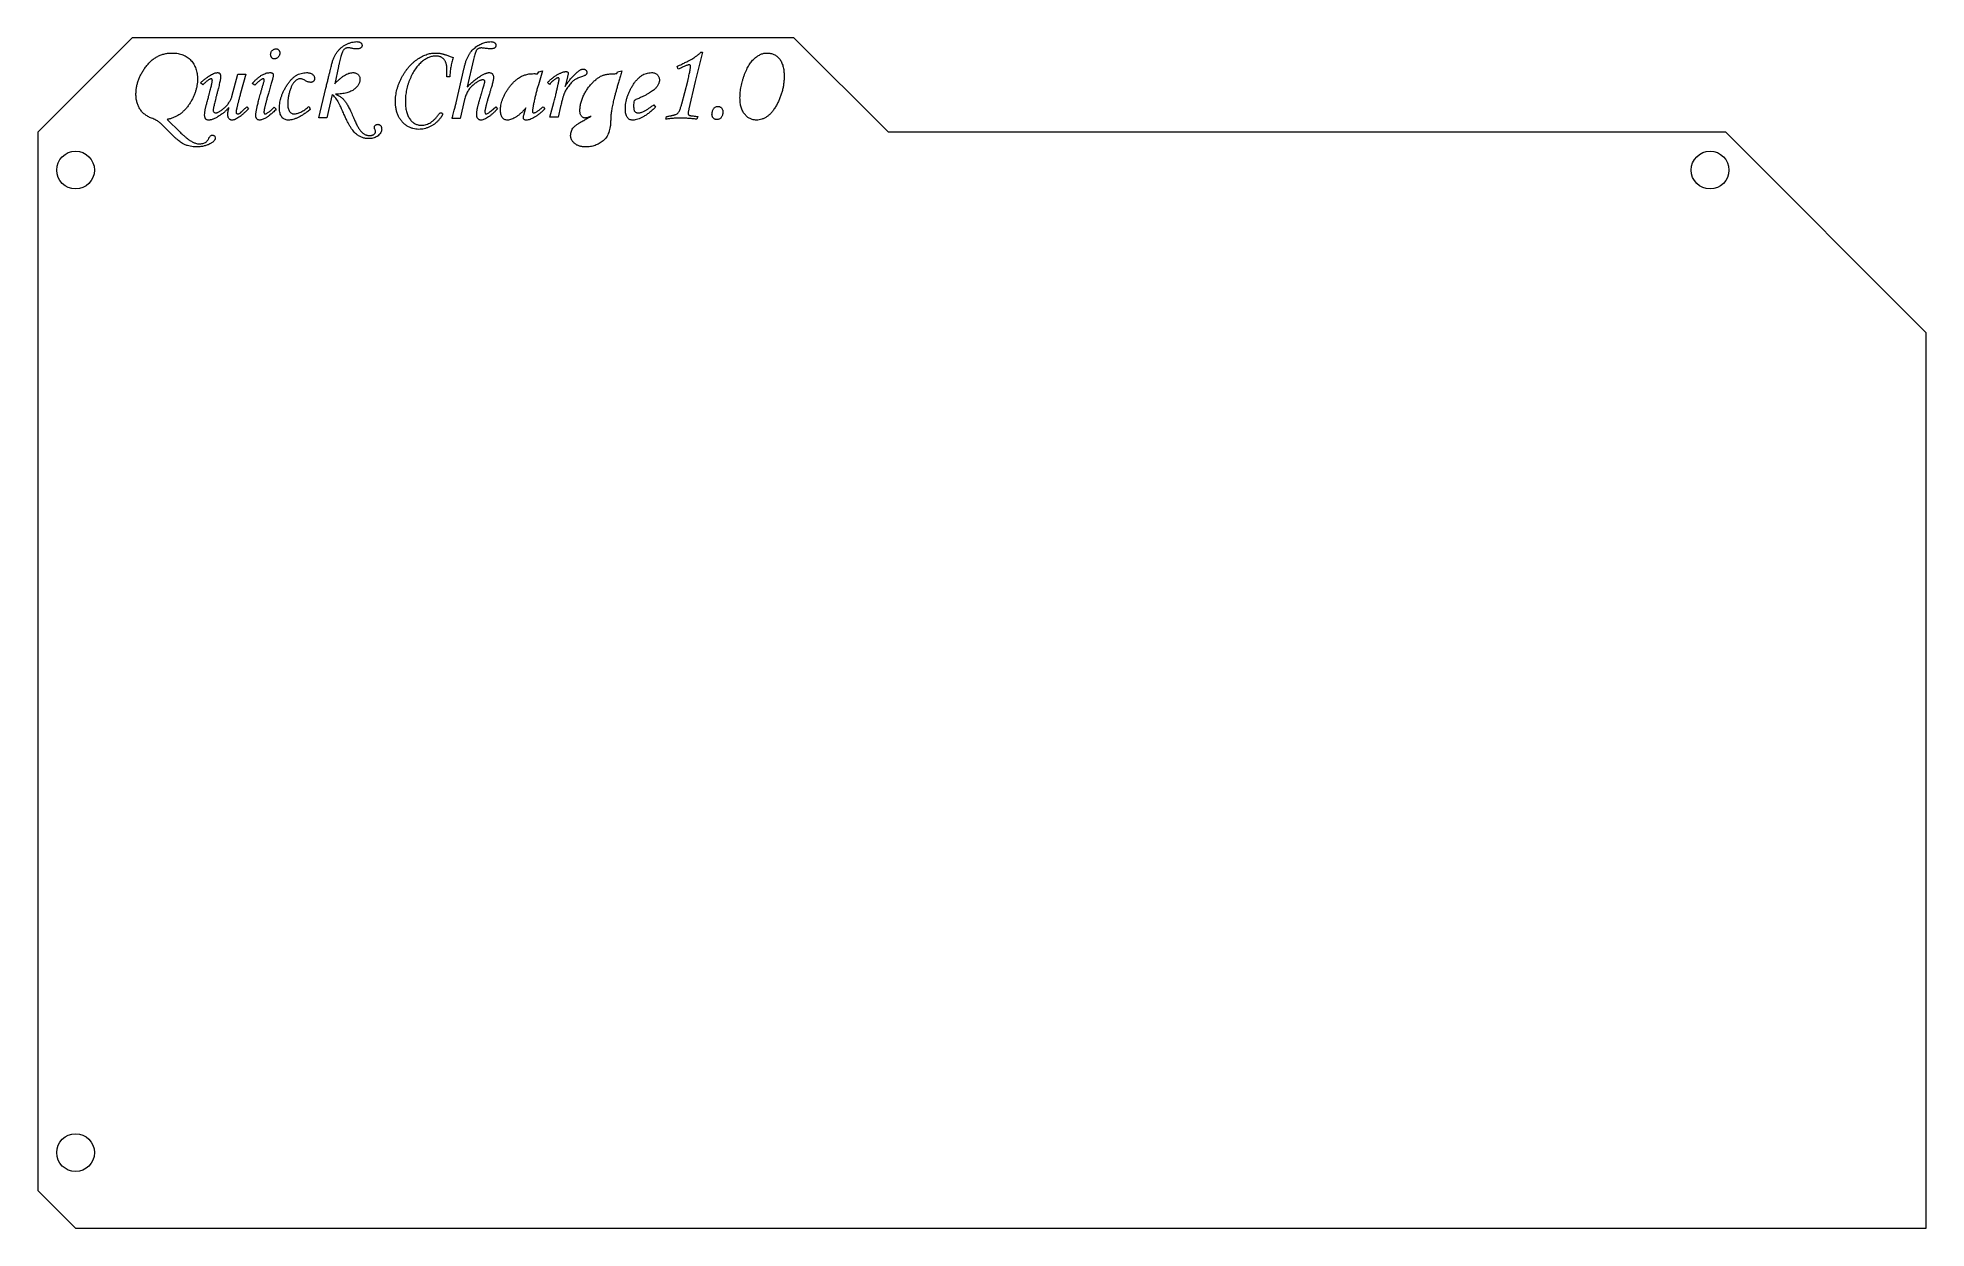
# Model space of a CAD drawing. Header units: millimetres. Extents: x 0 to 99.9, y -50 to 13.
import ezdxf

# ---------------------------------------------------------------- set-up
doc = ezdxf.new("R2010")
doc.units = ezdxf.units.MM

msp = doc.modelspace()

# ---------------------------------------------------------------- linework, layer by layer
at = {"color": 7, "linetype": 'Continuous', "lineweight": 15}
for p, q in [((5, 13), (0, 8)), ((40, 13), (5, 13)), ((45, 8), (40, 13)), ((35.167, 12.23), (34.772, 10.678)), ((35.078, 12.23), (35.167, 12.23)), ((10.271, 9.897), (10.591, 11.072)), ((10.591, 11.072), (10.998, 11.072)), ((10.998, 11.072), (10.727, 10.075)), ((15.907, 11.481), (15.707, 10.554)), ((22.132, 9.552), (22.557, 11.405)), ((23.047, 11.841), (22.722, 10.406)), ((26.433, 11.089), (26.504, 11.2)), ((26.692, 11.242), (26.481, 10.511)), ((26.504, 11.2), (26.692, 11.242)), ((30.639, 11.101), (30.669, 11.189)), ((30.669, 11.189), (30.898, 11.242)), ((33.875, 11.333), (33.816, 11.48)), ((8.734, 10.515), (8.604, 10.615)), ((11.476, 10.485), (11.346, 10.585)), ((14.863, 8.767), (15.241, 10.327)), ((15.571, 9.998), (15.294, 8.767)), ((21.798, 10.933), (21.634, 10.933)), ((27.067, 10.534), (26.973, 10.635)), ((28.023, 10.938), (27.899, 10.428)), ((34.07, 9.505), (34.383, 10.696)), ((34.772, 10.678), (34.442, 9.233)), ((11.052, 9.348), (11.146, 9.242)), ((12.509, 9.325), (12.615, 9.213)), ((14.349, 9.366), (14.408, 9.2)), ((22.58, 9.729), (22.351, 8.726)), ((23.979, 9.13), (24.239, 9.348)), ((24.239, 9.348), (24.316, 9.237)), ((25.713, 8.9), (25.825, 9.29)), ((26.734, 9.349), (26.822, 9.237)), ((27.097, 8.8), (27.303, 9.572)), ((27.658, 9.36), (27.528, 8.8)), ((32.588, 9.449), (32.683, 9.325)), ((0, 8), (0, -48)), ((6.839, 8.674), (7.536, 7.997)), ((15.294, 8.767), (14.863, 8.767)), ((22.351, 8.726), (21.92, 8.726)), ((27.528, 8.8), (27.097, 8.8)), ((33.22, 8.687), (33.267, 8.827)), ((34.92, 8.827), (34.86, 8.687)), ((89.293, 8), (45, 8)), ((99.9, -2.607), (89.293, 8)), ((99.9, -50), (99.9, -2.607)), ((0, -48), (2, -50)), ((2, -50), (99.9, -50))]:
    msp.add_line(p, q, dxfattribs=at)
for centre in [(2, 6), (88.465, 6), (2, -46)]:
    msp.add_circle(centre, 1, dxfattribs=at)
for points, knots in [([(5.194, 10.006), (5.196, 10.07), (5.199, 10.198), (5.225, 10.389), (5.267, 10.577), (5.326, 10.764), (5.402, 10.949), (5.495, 11.131), (5.605, 11.311), (5.728, 11.487), (5.865, 11.651), (6.015, 11.797), (6.176, 11.919), (6.346, 12.02), (6.528, 12.097), (6.719, 12.153), (6.921, 12.187), (7.059, 12.191), (7.129, 12.193)], [0, 0, 0, 0, 0.059493, 0.118896, 0.178434, 0.238835, 0.300546, 0.363631, 0.428821, 0.496102, 0.563035, 0.627299, 0.689324, 0.750303, 0.810898, 0.872002, 0.934927, 1, 1, 1, 1]), ([(7.129, 12.193), (7.179, 12.192), (7.277, 12.19), (7.42, 12.172), (7.554, 12.141), (7.681, 12.098), (7.799, 12.043), (7.909, 11.977), (8.009, 11.896), (8.101, 11.806), (8.182, 11.704), (8.255, 11.598), (8.314, 11.482), (8.365, 11.361), (8.403, 11.233), (8.43, 11.098), (8.448, 10.957), (8.449, 10.86), (8.45, 10.81)], [0, 0, 0, 0, 0.070101, 0.136318, 0.200061, 0.261509, 0.321349, 0.380668, 0.439815, 0.49998, 0.560179, 0.619779, 0.679608, 0.739944, 0.801919, 0.865327, 0.931496, 1, 1, 1, 1]), ([(12.319, 12.115), (12.32, 12.135), (12.322, 12.176), (12.339, 12.234), (12.367, 12.286), (12.406, 12.331), (12.452, 12.368), (12.503, 12.395), (12.557, 12.412), (12.595, 12.414), (12.614, 12.415)], [0, 0, 0, 0, 0.133716, 0.258945, 0.383802, 0.510575, 0.637584, 0.759108, 0.877346, 1, 1, 1, 1]), ([(12.519, 11.884), (12.504, 11.885), (12.476, 11.886), (12.435, 11.899), (12.399, 11.919), (12.37, 11.948), (12.347, 11.983), (12.331, 12.024), (12.32, 12.068), (12.319, 12.099), (12.319, 12.115)], [0, 0, 0, 0, 0.129753, 0.249182, 0.367182, 0.484868, 0.606802, 0.73042, 0.860553, 1, 1, 1, 1]), ([(12.808, 12.191), (12.808, 12.172), (12.806, 12.133), (12.787, 12.078), (12.76, 12.024), (12.721, 11.977), (12.677, 11.936), (12.627, 11.907), (12.574, 11.887), (12.537, 11.885), (12.519, 11.884)], [0, 0, 0, 0, 0.1254356, 0.2486441, 0.3752185, 0.5098085, 0.6411995, 0.7631548, 0.8816986, 1, 1, 1, 1]), ([(12.614, 12.415), (12.626, 12.414), (12.652, 12.413), (12.688, 12.399), (12.721, 12.377), (12.751, 12.347), (12.776, 12.313), (12.795, 12.275), (12.807, 12.234), (12.808, 12.206), (12.808, 12.191)], [0, 0, 0, 0, 0.115755, 0.229876, 0.348776, 0.480023, 0.612822, 0.741413, 0.868883, 1, 1, 1, 1]), ([(15.241, 10.327), (15.259, 10.406), (15.295, 10.558), (15.349, 10.775), (15.396, 10.974), (15.441, 11.153), (15.48, 11.312), (15.515, 11.451), (15.545, 11.57), (15.58, 11.702), (15.624, 11.848), (15.692, 12.008), (15.772, 12.154), (15.865, 12.284), (15.969, 12.401), (16.086, 12.503), (16.211, 12.592), (16.347, 12.663), (16.484, 12.721), (16.619, 12.762), (16.748, 12.788), (16.833, 12.792), (16.874, 12.794)], [0, 0, 0, 0, 0.075443, 0.144992, 0.208009, 0.265132, 0.315723, 0.360102, 0.39827, 0.430229, 0.48643, 0.539787, 0.591079, 0.640313, 0.688553, 0.73607, 0.783464, 0.831302, 0.877935, 0.921284, 0.961623, 1, 1, 1, 1]), ([(16.414, 12.47), (16.393, 12.469), (16.353, 12.467), (16.294, 12.449), (16.241, 12.42), (16.193, 12.377), (16.149, 12.321), (16.112, 12.248), (16.075, 12.161), (16.044, 12.056), (16.012, 11.936), (15.979, 11.799), (15.943, 11.646), (15.92, 11.538), (15.907, 11.481)], [0, 0, 0, 0, 0.052446, 0.102451, 0.152394, 0.2046, 0.262682, 0.330203, 0.410025, 0.500726, 0.604286, 0.722061, 0.854247, 1, 1, 1, 1]), ([(16.544, 12.452), (16.522, 12.458), (16.479, 12.468), (16.435, 12.47), (16.414, 12.47)], [0, 0, 0, 0, 0.524168, 1, 1, 1, 1]), ([(16.857, 12.412), (16.834, 12.412), (16.786, 12.413), (16.711, 12.422), (16.63, 12.434), (16.573, 12.446), (16.544, 12.452)], [0, 0, 0, 0, 0.215902, 0.454465, 0.716507, 1, 1, 1, 1]), ([(17.155, 12.586), (17.155, 12.572), (17.153, 12.545), (17.138, 12.509), (17.114, 12.478), (17.08, 12.453), (17.037, 12.434), (16.985, 12.421), (16.924, 12.412), (16.881, 12.412), (16.857, 12.412)], [0, 0, 0, 0, 0.106249, 0.203966, 0.301286, 0.406526, 0.524779, 0.661491, 0.819348, 1, 1, 1, 1]), ([(16.874, 12.794), (16.896, 12.793), (16.936, 12.792), (16.993, 12.782), (17.042, 12.764), (17.083, 12.74), (17.115, 12.708), (17.139, 12.672), (17.153, 12.63), (17.154, 12.601), (17.155, 12.586)], [0, 0, 0, 0, 0.1626491, 0.3079205, 0.4374394, 0.5570373, 0.6688323, 0.7751443, 0.8847148, 1, 1, 1, 1]), ([(18.921, 9.621), (18.922, 9.674), (18.924, 9.78), (18.94, 9.939), (18.964, 10.098), (19, 10.255), (19.045, 10.412), (19.101, 10.567), (19.166, 10.723), (19.241, 10.875), (19.322, 11.023), (19.412, 11.164), (19.505, 11.298), (19.602, 11.424), (19.707, 11.539), (19.816, 11.649), (19.93, 11.749), (20.048, 11.841), (20.17, 11.924), (20.293, 11.996), (20.416, 12.057), (20.54, 12.106), (20.665, 12.145), (20.791, 12.172), (20.917, 12.191), (21.002, 12.192), (21.044, 12.193)], [0, 0, 0, 0, 0.043745, 0.087436, 0.131219, 0.175295, 0.219841, 0.265247, 0.311145, 0.357991, 0.404773, 0.450375, 0.494871, 0.538509, 0.581226, 0.623219, 0.664966, 0.706122, 0.746523, 0.785501, 0.82304, 0.859554, 0.895275, 0.93045, 0.965368, 1, 1, 1, 1]), ([(21.056, 12.029), (21.025, 12.028), (20.961, 12.026), (20.867, 12.012), (20.773, 11.988), (20.68, 11.953), (20.586, 11.91), (20.494, 11.857), (20.401, 11.795), (20.31, 11.723), (20.221, 11.642), (20.134, 11.553), (20.053, 11.454), (19.973, 11.346), (19.898, 11.231), (19.825, 11.106), (19.759, 10.972), (19.694, 10.832), (19.636, 10.686), (19.586, 10.539), (19.542, 10.391), (19.507, 10.241), (19.48, 10.091), (19.46, 9.94), (19.449, 9.788), (19.447, 9.686), (19.446, 9.635)], [0, 0, 0, 0, 0.030161, 0.060321, 0.090856, 0.122359, 0.154896, 0.18892, 0.22429, 0.261199, 0.299618, 0.338953, 0.379807, 0.421919, 0.466018, 0.511485, 0.559172, 0.608708, 0.658992, 0.708329, 0.757526, 0.806293, 0.85483, 0.902989, 0.951414, 1, 1, 1, 1]), ([(21.044, 12.193), (21.075, 12.192), (21.134, 12.191), (21.222, 12.186), (21.303, 12.173), (21.37, 12.161), (21.426, 12.145), (21.477, 12.13), (21.537, 12.111), (21.608, 12.088), (21.687, 12.06), (21.776, 12.028), (21.874, 11.994), (21.943, 11.968), (21.979, 11.954)], [0, 0, 0, 0, 0.094967, 0.183957, 0.269232, 0.349045, 0.393605, 0.448666, 0.514001, 0.589885, 0.676624, 0.773651, 0.881794, 1, 1, 1, 1]), ([(21.646, 11.294), (21.645, 11.323), (21.644, 11.381), (21.637, 11.464), (21.627, 11.542), (21.61, 11.614), (21.591, 11.681), (21.564, 11.741), (21.535, 11.796), (21.5, 11.846), (21.46, 11.889), (21.416, 11.927), (21.367, 11.959), (21.314, 11.984), (21.256, 12.005), (21.194, 12.019), (21.126, 12.028), (21.08, 12.029), (21.056, 12.029)], [0, 0, 0, 0, 0.082371, 0.160216, 0.232993, 0.301176, 0.365786, 0.42608, 0.483831, 0.540064, 0.593853, 0.64718, 0.700981, 0.755511, 0.811856, 0.871196, 0.933455, 1, 1, 1, 1]), ([(22.557, 11.405), (22.571, 11.466), (22.598, 11.583), (22.65, 11.751), (22.71, 11.905), (22.777, 12.046), (22.852, 12.174), (22.936, 12.288), (23.027, 12.39), (23.128, 12.475), (23.232, 12.55), (23.336, 12.615), (23.441, 12.67), (23.546, 12.716), (23.653, 12.75), (23.759, 12.776), (23.866, 12.791), (23.938, 12.793), (23.973, 12.794)], [0, 0, 0, 0, 0.086301, 0.167546, 0.243985, 0.31639, 0.384539, 0.449925, 0.51297, 0.574145, 0.633682, 0.690571, 0.745098, 0.79847, 0.849662, 0.90054, 0.950469, 1, 1, 1, 1]), ([(23.464, 12.459), (23.448, 12.459), (23.416, 12.458), (23.371, 12.45), (23.33, 12.439), (23.293, 12.42), (23.259, 12.398), (23.231, 12.37), (23.205, 12.337), (23.178, 12.284), (23.147, 12.207), (23.112, 12.101), (23.078, 11.977), (23.058, 11.888), (23.047, 11.841)], [0, 0, 0, 0, 0.059355, 0.115258, 0.166255, 0.216017, 0.264759, 0.312559, 0.362268, 0.414386, 0.530453, 0.666264, 0.822679, 1, 1, 1, 1]), ([(23.797, 12.423), (23.76, 12.429), (23.692, 12.438), (23.6, 12.451), (23.526, 12.457), (23.482, 12.459), (23.464, 12.459)], [0, 0, 0, 0, 0.334375, 0.611841, 0.834216, 1, 1, 1, 1]), ([(23.943, 12.412), (23.92, 12.412), (23.871, 12.414), (23.822, 12.42), (23.797, 12.423)], [0, 0, 0, 0, 0.469738, 1, 1, 1, 1]), ([(24.239, 12.594), (24.238, 12.58), (24.237, 12.552), (24.222, 12.514), (24.198, 12.482), (24.165, 12.455), (24.122, 12.435), (24.07, 12.421), (24.01, 12.413), (23.966, 12.412), (23.943, 12.412)], [0, 0, 0, 0, 0.109537, 0.212361, 0.310455, 0.414291, 0.533229, 0.66917, 0.82331, 1, 1, 1, 1]), ([(23.973, 12.794), (23.992, 12.793), (24.028, 12.792), (24.08, 12.782), (24.125, 12.764), (24.165, 12.74), (24.198, 12.71), (24.221, 12.675), (24.237, 12.636), (24.238, 12.609), (24.239, 12.594)], [0, 0, 0, 0, 0.152167, 0.290725, 0.421921, 0.545852, 0.664744, 0.775806, 0.884359, 1, 1, 1, 1]), ([(33.816, 11.48), (33.861, 11.501), (33.947, 11.542), (34.07, 11.601), (34.183, 11.655), (34.286, 11.706), (34.379, 11.752), (34.461, 11.795), (34.533, 11.833), (34.617, 11.88), (34.716, 11.942), (34.835, 12.026), (34.956, 12.123), (35.037, 12.193), (35.078, 12.23)], [0, 0, 0, 0, 0.100429, 0.192822, 0.278225, 0.355598, 0.426242, 0.488873, 0.544523, 0.592181, 0.684182, 0.78259, 0.887595, 1, 1, 1, 1]), ([(37.147, 9.818), (37.148, 9.868), (37.149, 9.969), (37.161, 10.119), (37.178, 10.271), (37.204, 10.422), (37.238, 10.574), (37.278, 10.727), (37.325, 10.88), (37.379, 11.032), (37.438, 11.178), (37.5, 11.316), (37.564, 11.444), (37.633, 11.56), (37.703, 11.666), (37.776, 11.762), (37.853, 11.846), (37.932, 11.92), (38.012, 11.984), (38.092, 12.039), (38.172, 12.087), (38.252, 12.125), (38.332, 12.156), (38.411, 12.177), (38.49, 12.191), (38.543, 12.192), (38.569, 12.193)], [0, 0, 0, 0, 0.049985, 0.100377, 0.150986, 0.201959, 0.253698, 0.306245, 0.359414, 0.413656, 0.466909, 0.517102, 0.564593, 0.609394, 0.651604, 0.691473, 0.729462, 0.765219, 0.799363, 0.831813, 0.862491, 0.892081, 0.920029, 0.947373, 0.97384, 1, 1, 1, 1]), ([(38.569, 12.193), (38.603, 12.192), (38.67, 12.19), (38.767, 12.175), (38.859, 12.152), (38.946, 12.117), (39.026, 12.072), (39.103, 12.019), (39.173, 11.955), (39.237, 11.882), (39.296, 11.8), (39.346, 11.708), (39.389, 11.607), (39.424, 11.498), (39.45, 11.379), (39.47, 11.253), (39.48, 11.117), (39.482, 11.024), (39.483, 10.976)], [0, 0, 0, 0, 0.05965, 0.116382, 0.171292, 0.225224, 0.278556, 0.331999, 0.386835, 0.443814, 0.50222, 0.562882, 0.626049, 0.692777, 0.762996, 0.837355, 0.916061, 1, 1, 1, 1]), ([(8.604, 10.615), (8.654, 10.657), (8.748, 10.738), (8.887, 10.848), (9.015, 10.942), (9.133, 11.019), (9.24, 11.078), (9.337, 11.12), (9.423, 11.149), (9.478, 11.153), (9.503, 11.155)], [0, 0, 0, 0, 0.183871, 0.350636, 0.499391, 0.631129, 0.746378, 0.845189, 0.928947, 1, 1, 1, 1]), ([(9.503, 11.155), (9.516, 11.155), (9.541, 11.153), (9.577, 11.144), (9.607, 11.128), (9.632, 11.106), (9.65, 11.076), (9.663, 11.041), (9.671, 10.999), (9.672, 10.969), (9.672, 10.954)], [0, 0, 0, 0, 0.131045, 0.251522, 0.360706, 0.469149, 0.580162, 0.70507, 0.843673, 1, 1, 1, 1]), ([(11.346, 10.585), (11.389, 10.63), (11.469, 10.717), (11.595, 10.832), (11.716, 10.931), (11.834, 11.013), (11.948, 11.076), (12.059, 11.12), (12.167, 11.15), (12.238, 11.154), (12.272, 11.155)], [0, 0, 0, 0, 0.166043, 0.318663, 0.458392, 0.585444, 0.702131, 0.808489, 0.907157, 1, 1, 1, 1]), ([(12.272, 11.155), (12.289, 11.155), (12.319, 11.155), (12.361, 11.148), (12.394, 11.138), (12.42, 11.124), (12.439, 11.104), (12.452, 11.08), (12.46, 11.051), (12.461, 11.03), (12.461, 11.019)], [0, 0, 0, 0, 0.184363, 0.338953, 0.465547, 0.572336, 0.668955, 0.767076, 0.875739, 1, 1, 1, 1]), ([(12.461, 11.019), (12.46, 11.007), (12.459, 10.979), (12.448, 10.929), (12.434, 10.863), (12.413, 10.782), (12.387, 10.685), (12.354, 10.572), (12.315, 10.444), (12.287, 10.354), (12.272, 10.306)], [0, 0, 0, 0, 0.046376, 0.115765, 0.206932, 0.320218, 0.456805, 0.615616, 0.796675, 1, 1, 1, 1]), ([(12.785, 9.275), (12.787, 9.327), (12.79, 9.43), (12.81, 9.585), (12.842, 9.741), (12.889, 9.897), (12.948, 10.053), (13.02, 10.211), (13.106, 10.368), (13.202, 10.523), (13.307, 10.67), (13.42, 10.799), (13.538, 10.91), (13.663, 10.999), (13.793, 11.069), (13.928, 11.119), (14.069, 11.149), (14.165, 11.153), (14.213, 11.155)], [0, 0, 0, 0, 0.059963, 0.12035, 0.181885, 0.244717, 0.309446, 0.37639, 0.4457, 0.517795, 0.588896, 0.655027, 0.717322, 0.77638, 0.833093, 0.888487, 0.943596, 1, 1, 1, 1]), ([(14.213, 11.155), (14.245, 11.154), (14.305, 11.153), (14.391, 11.137), (14.466, 11.109), (14.529, 11.071), (14.58, 11.024), (14.618, 10.969), (14.641, 10.908), (14.643, 10.864), (14.644, 10.841)], [0, 0, 0, 0, 0.158825, 0.302854, 0.433959, 0.557702, 0.672946, 0.779941, 0.887972, 1, 1, 1, 1]), ([(15.707, 10.554), (15.751, 10.601), (15.835, 10.692), (15.966, 10.814), (16.091, 10.92), (16.215, 11.005), (16.334, 11.071), (16.451, 11.119), (16.563, 11.149), (16.638, 11.153), (16.674, 11.155)], [0, 0, 0, 0, 0.166232, 0.318549, 0.458537, 0.586079, 0.702695, 0.809089, 0.907688, 1, 1, 1, 1]), ([(16.674, 11.155), (16.702, 11.154), (16.755, 11.152), (16.831, 11.134), (16.896, 11.101), (16.95, 11.057), (16.993, 11.003), (17.025, 10.941), (17.043, 10.871), (17.045, 10.821), (17.046, 10.796)], [0, 0, 0, 0, 0.143479, 0.274529, 0.39535, 0.51372, 0.631176, 0.747428, 0.869627, 1, 1, 1, 1]), ([(21.634, 10.933), (21.635, 10.956), (21.636, 11), (21.639, 11.062), (21.642, 11.117), (21.643, 11.166), (21.644, 11.208), (21.645, 11.242), (21.646, 11.27), (21.646, 11.286), (21.646, 11.294)], [0, 0, 0, 0, 0.191956, 0.364981, 0.516713, 0.651784, 0.76785, 0.864975, 0.940795, 1, 1, 1, 1]), ([(21.979, 11.954), (21.953, 11.87), (21.902, 11.703), (21.851, 11.447), (21.812, 11.191), (21.802, 11.019), (21.798, 10.933)], [0, 0, 0, 0, 0.25357, 0.504384, 0.752333, 1, 1, 1, 1]), ([(22.722, 10.406), (22.776, 10.459), (22.883, 10.563), (23.048, 10.706), (23.212, 10.833), (23.35, 10.927), (23.457, 10.994), (23.531, 11.037), (23.601, 11.072), (23.664, 11.103), (23.724, 11.125), (23.778, 11.143), (23.827, 11.153), (23.858, 11.154), (23.873, 11.155)], [0, 0, 0, 0, 0.163737, 0.320049, 0.46938, 0.611734, 0.678861, 0.740318, 0.796199, 0.846889, 0.892048, 0.933115, 0.968669, 1, 1, 1, 1]), ([(23.873, 11.155), (23.891, 11.155), (23.926, 11.153), (23.976, 11.14), (24.017, 11.118), (24.052, 11.087), (24.078, 11.046), (24.097, 10.998), (24.107, 10.941), (24.108, 10.9), (24.109, 10.879)], [0, 0, 0, 0, 0.133676, 0.252552, 0.364488, 0.471938, 0.584548, 0.706013, 0.843946, 1, 1, 1, 1]), ([(24.474, 9.18), (24.476, 9.222), (24.479, 9.308), (24.498, 9.439), (24.531, 9.576), (24.577, 9.718), (24.634, 9.863), (24.705, 10.01), (24.788, 10.157), (24.882, 10.301), (24.984, 10.438), (25.09, 10.565), (25.2, 10.677), (25.312, 10.776), (25.425, 10.859), (25.536, 10.931), (25.647, 10.988), (25.757, 11.032), (25.87, 11.062), (25.987, 11.084), (26.111, 11.099), (26.195, 11.1), (26.238, 11.101)], [0, 0, 0, 0, 0.043728, 0.089954, 0.139134, 0.191531, 0.246842, 0.303556, 0.36261, 0.423741, 0.48445, 0.542384, 0.597157, 0.649287, 0.698871, 0.744996, 0.78833, 0.829148, 0.869488, 0.91119, 0.954519, 1, 1, 1, 1]), ([(26.238, 11.101), (26.271, 11.1), (26.336, 11.1), (26.4, 11.092), (26.433, 11.089)], [0, 0, 0, 0, 0.494564, 1, 1, 1, 1]), ([(26.973, 10.635), (27.014, 10.676), (27.094, 10.758), (27.223, 10.87), (27.359, 10.967), (27.476, 11.038), (27.568, 11.089), (27.633, 11.119), (27.694, 11.147), (27.75, 11.171), (27.802, 11.188), (27.85, 11.2), (27.894, 11.208), (27.922, 11.209), (27.935, 11.21)], [0, 0, 0, 0, 0.152832, 0.301847, 0.447558, 0.591212, 0.660151, 0.72404, 0.782284, 0.835614, 0.883624, 0.926794, 0.965525, 1, 1, 1, 1]), ([(27.899, 10.428), (27.934, 10.481), (28.004, 10.589), (28.123, 10.744), (28.253, 10.898), (28.368, 11.021), (28.463, 11.114), (28.53, 11.176), (28.594, 11.228), (28.653, 11.269), (28.707, 11.304), (28.758, 11.326), (28.805, 11.343), (28.835, 11.345), (28.849, 11.346)], [0, 0, 0, 0, 0.140945, 0.286377, 0.434581, 0.588151, 0.66244, 0.730084, 0.790375, 0.843933, 0.891363, 0.933002, 0.968829, 1, 1, 1, 1]), ([(27.935, 11.21), (27.953, 11.209), (27.986, 11.208), (28.028, 11.192), (28.056, 11.161), (28.058, 11.135), (28.059, 11.121)], [0, 0, 0, 0, 0.313004, 0.561092, 0.768173, 1, 1, 1, 1]), ([(28.059, 11.121), (28.058, 11.111), (28.056, 11.087), (28.05, 11.046), (28.037, 10.996), (28.028, 10.958), (28.023, 10.938)], [0, 0, 0, 0, 0.1646, 0.381113, 0.661842, 1, 1, 1, 1]), ([(28.68, 9.117), (28.682, 9.189), (28.687, 9.334), (28.728, 9.548), (28.791, 9.759), (28.88, 9.963), (28.987, 10.156), (29.103, 10.338), (29.232, 10.503), (29.368, 10.649), (29.507, 10.775), (29.642, 10.88), (29.771, 10.961), (29.879, 11.01), (29.968, 11.036), (30.04, 11.054), (30.121, 11.068), (30.209, 11.08), (30.305, 11.089), (30.409, 11.096), (30.521, 11.099), (30.599, 11.1), (30.639, 11.101)], [0, 0, 0, 0, 0.069405, 0.1386976, 0.209046, 0.2809261, 0.3527431, 0.4218661, 0.4885882, 0.5533055, 0.614371, 0.6688693, 0.7174338, 0.7608376, 0.7823202, 0.8062971, 0.8324563, 0.8611933, 0.8920118, 0.9254929, 0.9613836, 1, 1, 1, 1]), ([(29.05, 11.16), (29.049, 11.147), (29.048, 11.123), (29.037, 11.089), (29.019, 11.059), (28.992, 11.032), (28.95, 11.006), (28.891, 10.979), (28.812, 10.947), (28.752, 10.927), (28.719, 10.915)], [0, 0, 0, 0, 0.083522, 0.16244, 0.239728, 0.320426, 0.422345, 0.57027, 0.762051, 1, 1, 1, 1]), ([(28.849, 11.346), (28.863, 11.345), (28.889, 11.344), (28.926, 11.333), (28.961, 11.317), (28.991, 11.293), (29.017, 11.265), (29.036, 11.233), (29.048, 11.197), (29.049, 11.172), (29.05, 11.16)], [0, 0, 0, 0, 0.132282, 0.257479, 0.381666, 0.509565, 0.634636, 0.755354, 0.873305, 1, 1, 1, 1]), ([(30.898, 11.242), (30.873, 11.158), (30.824, 10.995), (30.754, 10.756), (30.689, 10.533), (30.631, 10.323), (30.577, 10.127), (30.528, 9.946), (30.485, 9.778), (30.447, 9.624), (30.414, 9.481), (30.386, 9.346), (30.362, 9.218), (30.344, 9.097), (30.328, 8.982), (30.316, 8.875), (30.311, 8.774), (30.309, 8.71), (30.308, 8.679)], [0, 0, 0, 0, 0.099917, 0.19401, 0.282278, 0.364946, 0.441795, 0.513139, 0.578588, 0.63823, 0.693646, 0.745872, 0.795245, 0.841739, 0.885485, 0.926471, 0.964718, 1, 1, 1, 1]), ([(31.083, 9.228), (31.085, 9.282), (31.088, 9.39), (31.107, 9.551), (31.14, 9.712), (31.185, 9.874), (31.243, 10.034), (31.315, 10.195), (31.399, 10.356), (31.493, 10.513), (31.596, 10.662), (31.706, 10.794), (31.822, 10.904), (31.941, 10.996), (32.066, 11.067), (32.195, 11.118), (32.33, 11.149), (32.422, 11.153), (32.468, 11.155)], [0, 0, 0, 0, 0.0624374, 0.1249123, 0.1885422, 0.2530123, 0.3189981, 0.3868278, 0.4568039, 0.5292017, 0.6000726, 0.6661261, 0.7277565, 0.785453, 0.8404347, 0.8939433, 0.9467128, 1, 1, 1, 1]), ([(32.468, 11.155), (32.5, 11.154), (32.562, 11.152), (32.648, 11.13), (32.722, 11.094), (32.782, 11.042), (32.827, 10.982), (32.862, 10.917), (32.882, 10.847), (32.885, 10.798), (32.886, 10.773)], [0, 0, 0, 0, 0.1532218, 0.2904576, 0.4163743, 0.5380952, 0.6566287, 0.769968, 0.8828623, 1, 1, 1, 1]), ([(34.448, 11.569), (34.44, 11.568), (34.42, 11.566), (34.383, 11.553), (34.332, 11.534), (34.267, 11.509), (34.188, 11.475), (34.097, 11.434), (33.99, 11.386), (33.915, 11.351), (33.875, 11.333)], [0, 0, 0, 0, 0.037531, 0.0993, 0.187172, 0.299521, 0.43692, 0.599429, 0.786513, 1, 1, 1, 1]), ([(34.383, 10.696), (34.395, 10.751), (34.417, 10.854), (34.448, 10.999), (34.475, 11.124), (34.496, 11.23), (34.513, 11.316), (34.525, 11.382), (34.533, 11.429), (34.535, 11.454), (34.536, 11.463)], [0, 0, 0, 0, 0.215403, 0.403842, 0.56768, 0.70563, 0.817915, 0.904337, 0.964949, 1, 1, 1, 1]), ([(34.536, 11.463), (34.535, 11.479), (34.534, 11.507), (34.517, 11.544), (34.485, 11.566), (34.461, 11.568), (34.448, 11.569)], [0, 0, 0, 0, 0.296452, 0.535596, 0.750618, 1, 1, 1, 1]), ([(6.02, 8.743), (5.986, 8.757), (5.919, 8.784), (5.824, 8.833), (5.736, 8.887), (5.655, 8.947), (5.58, 9.012), (5.511, 9.083), (5.45, 9.159), (5.396, 9.241), (5.348, 9.327), (5.307, 9.416), (5.272, 9.508), (5.244, 9.602), (5.221, 9.699), (5.206, 9.799), (5.196, 9.901), (5.195, 9.971), (5.194, 10.006)], [0, 0, 0, 0, 0.068288, 0.134302, 0.198179, 0.260608, 0.321724, 0.382711, 0.442944, 0.503984, 0.565081, 0.625679, 0.686301, 0.747058, 0.809038, 0.871141, 0.934893, 1, 1, 1, 1]), ([(8.45, 10.81), (8.449, 10.754), (8.446, 10.641), (8.423, 10.472), (8.39, 10.303), (8.34, 10.135), (8.277, 9.967), (8.2, 9.799), (8.109, 9.632), (8.006, 9.468), (7.893, 9.311), (7.768, 9.17), (7.635, 9.044), (7.493, 8.936), (7.343, 8.845), (7.183, 8.77), (7.015, 8.711), (6.898, 8.687), (6.839, 8.674)], [0, 0, 0, 0, 0.058618, 0.117653, 0.177117, 0.237498, 0.299748, 0.363547, 0.429201, 0.497243, 0.564989, 0.630162, 0.69315, 0.754798, 0.81532, 0.876062, 0.937431, 1, 1, 1, 1]), ([(9.176, 10.828), (9.165, 10.826), (9.14, 10.823), (9.101, 10.807), (9.055, 10.783), (9.004, 10.748), (8.945, 10.704), (8.88, 10.649), (8.808, 10.587), (8.76, 10.54), (8.734, 10.515)], [0, 0, 0, 0, 0.059856, 0.136158, 0.230799, 0.342995, 0.477424, 0.631016, 0.805191, 1, 1, 1, 1]), ([(9.04, 9.905), (9.056, 9.96), (9.084, 10.065), (9.125, 10.212), (9.158, 10.343), (9.185, 10.457), (9.207, 10.553), (9.223, 10.632), (9.232, 10.694), (9.234, 10.729), (9.235, 10.744)], [0, 0, 0, 0, 0.199046, 0.376478, 0.53371, 0.669103, 0.782682, 0.876436, 0.948381, 1, 1, 1, 1]), ([(9.235, 10.744), (9.235, 10.756), (9.234, 10.778), (9.223, 10.807), (9.202, 10.825), (9.185, 10.827), (9.176, 10.828)], [0, 0, 0, 0, 0.317961, 0.56546, 0.774746, 1, 1, 1, 1]), ([(9.672, 10.954), (9.671, 10.934), (9.669, 10.888), (9.658, 10.811), (9.642, 10.716), (9.618, 10.603), (9.588, 10.472), (9.551, 10.323), (9.507, 10.156), (9.476, 10.039), (9.46, 9.977)], [0, 0, 0, 0, 0.058944, 0.137224, 0.233266, 0.348171, 0.482857, 0.636542, 0.808438, 1, 1, 1, 1]), ([(10.727, 10.075), (10.718, 10.038), (10.7, 9.968), (10.672, 9.865), (10.647, 9.769), (10.624, 9.678), (10.603, 9.594), (10.584, 9.516), (10.566, 9.445), (10.551, 9.379), (10.537, 9.32), (10.525, 9.267), (10.515, 9.22), (10.506, 9.18), (10.5, 9.146), (10.495, 9.118), (10.492, 9.096), (10.492, 9.083), (10.491, 9.078)], [0, 0, 0, 0, 0.110072, 0.213488, 0.310633, 0.401719, 0.486744, 0.564704, 0.636804, 0.70184, 0.761633, 0.81456, 0.861437, 0.90145, 0.935264, 0.963194, 0.984988, 1, 1, 1, 1]), ([(11.914, 10.828), (11.905, 10.826), (11.882, 10.823), (11.846, 10.805), (11.802, 10.778), (11.751, 10.74), (11.693, 10.691), (11.627, 10.632), (11.554, 10.563), (11.503, 10.512), (11.476, 10.485)], [0, 0, 0, 0, 0.050935, 0.122324, 0.212957, 0.324724, 0.460635, 0.617645, 0.797049, 1, 1, 1, 1]), ([(11.529, 8.885), (11.53, 8.9), (11.53, 8.933), (11.536, 8.987), (11.545, 9.05), (11.557, 9.121), (11.571, 9.201), (11.59, 9.289), (11.613, 9.386), (11.637, 9.492), (11.667, 9.607), (11.697, 9.731), (11.734, 9.863), (11.772, 10.004), (11.814, 10.153), (11.86, 10.311), (11.909, 10.477), (11.943, 10.591), (11.96, 10.65)], [0, 0, 0, 0, 0.024874, 0.054554, 0.08911, 0.129049, 0.173388, 0.223242, 0.27808, 0.337804, 0.40264, 0.472823, 0.548138, 0.628347, 0.713577, 0.803961, 0.899241, 1, 1, 1, 1]), ([(11.983, 10.763), (11.983, 10.772), (11.981, 10.79), (11.967, 10.813), (11.943, 10.825), (11.924, 10.827), (11.914, 10.828)], [0, 0, 0, 0, 0.263714, 0.487333, 0.720652, 1, 1, 1, 1]), ([(11.96, 10.65), (11.967, 10.671), (11.978, 10.708), (11.982, 10.746), (11.983, 10.763)], [0, 0, 0, 0, 0.57476, 1, 1, 1, 1]), ([(12.272, 10.306), (12.26, 10.263), (12.237, 10.18), (12.201, 10.059), (12.169, 9.945), (12.139, 9.837), (12.112, 9.736), (12.086, 9.642), (12.064, 9.554), (12.043, 9.473), (12.026, 9.399), (12.009, 9.331), (11.997, 9.271), (11.985, 9.217), (11.978, 9.169), (11.972, 9.129), (11.966, 9.095), (11.966, 9.074), (11.966, 9.065)], [0, 0, 0, 0, 0.104058, 0.20262, 0.295503, 0.382708, 0.464884, 0.540917, 0.611758, 0.6771, 0.736783, 0.790967, 0.839359, 0.882257, 0.92008, 0.951768, 0.97865, 1, 1, 1, 1]), ([(13.889, 10.828), (13.865, 10.826), (13.816, 10.822), (13.742, 10.794), (13.669, 10.752), (13.609, 10.702), (13.561, 10.654), (13.526, 10.61), (13.492, 10.558), (13.459, 10.499), (13.426, 10.434), (13.395, 10.362), (13.364, 10.282), (13.326, 10.168), (13.284, 10.021), (13.25, 9.844), (13.226, 9.668), (13.224, 9.551), (13.222, 9.494)], [0, 0, 0, 0, 0.0443736, 0.0922178, 0.1442942, 0.2031514, 0.2358064, 0.2705393, 0.3088147, 0.3508841, 0.3959851, 0.4451908, 0.498123, 0.5546882, 0.6699575, 0.7824849, 0.8921673, 1, 1, 1, 1]), ([(14.166, 10.728), (14.139, 10.743), (14.089, 10.771), (14.015, 10.802), (13.95, 10.823), (13.908, 10.826), (13.889, 10.828)], [0, 0, 0, 0, 0.311646, 0.580047, 0.806874, 1, 1, 1, 1]), ([(14.438, 10.639), (14.417, 10.64), (14.374, 10.643), (14.308, 10.66), (14.237, 10.689), (14.191, 10.714), (14.166, 10.728)], [0, 0, 0, 0, 0.214029, 0.44868, 0.710201, 1, 1, 1, 1]), ([(14.644, 10.841), (14.644, 10.827), (14.642, 10.799), (14.632, 10.759), (14.613, 10.724), (14.589, 10.693), (14.558, 10.67), (14.522, 10.651), (14.481, 10.641), (14.453, 10.64), (14.438, 10.639)], [0, 0, 0, 0, 0.131502, 0.256134, 0.374574, 0.495767, 0.615333, 0.7361, 0.863271, 1, 1, 1, 1]), ([(16.196, 8.961), (16.178, 9.002), (16.144, 9.08), (16.095, 9.193), (16.049, 9.295), (16.007, 9.387), (15.966, 9.469), (15.931, 9.541), (15.897, 9.603), (15.858, 9.673), (15.806, 9.751), (15.737, 9.839), (15.658, 9.922), (15.601, 9.972), (15.571, 9.998)], [0, 0, 0, 0, 0.1087189, 0.2092894, 0.3010778, 0.384093, 0.4586506, 0.5241593, 0.5818904, 0.6309463, 0.7205188, 0.8119194, 0.9041864, 1, 1, 1, 1]), ([(17.046, 10.796), (17.045, 10.773), (17.042, 10.727), (17.029, 10.657), (17.004, 10.59), (16.97, 10.524), (16.928, 10.459), (16.875, 10.395), (16.812, 10.333), (16.742, 10.271), (16.659, 10.214), (16.565, 10.163), (16.458, 10.12), (16.34, 10.083), (16.211, 10.054), (16.069, 10.032), (15.915, 10.016), (15.809, 10.011), (15.754, 10.008)], [0, 0, 0, 0, 0.041635, 0.083456, 0.126421, 0.170666, 0.217299, 0.266459, 0.319379, 0.375704, 0.435714, 0.4997, 0.56843, 0.642035, 0.721991, 0.808121, 0.900394, 1, 1, 1, 1]), ([(15.754, 10.008), (15.803, 9.988), (15.899, 9.948), (16.03, 9.863), (16.151, 9.763), (16.239, 9.662), (16.305, 9.571), (16.357, 9.491), (16.409, 9.399), (16.465, 9.297), (16.521, 9.183), (16.58, 9.06), (16.638, 8.924), (16.677, 8.829), (16.698, 8.78)], [0, 0, 0, 0, 0.098894, 0.195577, 0.292542, 0.391599, 0.44508, 0.504437, 0.570436, 0.643271, 0.722511, 0.807984, 0.900487, 1, 1, 1, 1]), ([(23.538, 10.773), (23.522, 10.772), (23.489, 10.77), (23.437, 10.756), (23.38, 10.734), (23.318, 10.704), (23.252, 10.665), (23.181, 10.617), (23.104, 10.561), (23.024, 10.499), (22.945, 10.428), (22.872, 10.349), (22.806, 10.263), (22.747, 10.169), (22.694, 10.07), (22.649, 9.962), (22.61, 9.848), (22.59, 9.769), (22.58, 9.729)], [0, 0, 0, 0, 0.031513, 0.067358, 0.10763, 0.153311, 0.204695, 0.262301, 0.325188, 0.394254, 0.465763, 0.538042, 0.61006, 0.683671, 0.759228, 0.836701, 0.916819, 1, 1, 1, 1]), ([(23.44, 9.923), (23.456, 9.977), (23.486, 10.079), (23.53, 10.223), (23.565, 10.347), (23.595, 10.452), (23.618, 10.537), (23.635, 10.603), (23.645, 10.65), (23.648, 10.675), (23.649, 10.684)], [0, 0, 0, 0, 0.2153365, 0.4047004, 0.568826, 0.7069822, 0.8188843, 0.9045651, 0.9651602, 1, 1, 1, 1]), ([(23.649, 10.684), (23.648, 10.698), (23.646, 10.723), (23.622, 10.754), (23.584, 10.771), (23.554, 10.772), (23.538, 10.773)], [0, 0, 0, 0, 0.246227, 0.457172, 0.697743, 1, 1, 1, 1]), ([(23.908, 10.095), (23.896, 10.055), (23.873, 9.979), (23.841, 9.869), (23.812, 9.768), (23.786, 9.676), (23.761, 9.592), (23.741, 9.518), (23.723, 9.453), (23.704, 9.38), (23.685, 9.302), (23.669, 9.217), (23.657, 9.146), (23.656, 9.102), (23.655, 9.082)], [0, 0, 0, 0, 0.119227, 0.228923, 0.329092, 0.420745, 0.503883, 0.5775, 0.641816, 0.69741, 0.792179, 0.874407, 0.943622, 1, 1, 1, 1]), ([(24.109, 10.879), (24.108, 10.863), (24.106, 10.827), (24.095, 10.765), (24.081, 10.689), (24.058, 10.598), (24.029, 10.493), (23.995, 10.373), (23.954, 10.239), (23.924, 10.145), (23.908, 10.095)], [0, 0, 0, 0, 0.05808, 0.134791, 0.231458, 0.346408, 0.480535, 0.633886, 0.807803, 1, 1, 1, 1]), ([(26.481, 10.511), (26.461, 10.445), (26.421, 10.31), (26.366, 10.104), (26.314, 9.89), (26.273, 9.709), (26.242, 9.566), (26.223, 9.469), (26.206, 9.383), (26.193, 9.306), (26.181, 9.241), (26.174, 9.185), (26.169, 9.14), (26.168, 9.114), (26.168, 9.102)], [0, 0, 0, 0, 0.143317, 0.290703, 0.443223, 0.600647, 0.676734, 0.745403, 0.806085, 0.859479, 0.90617, 0.944917, 0.975762, 1, 1, 1, 1]), ([(27.522, 10.882), (27.511, 10.881), (27.485, 10.878), (27.445, 10.86), (27.399, 10.832), (27.345, 10.793), (27.285, 10.744), (27.218, 10.685), (27.145, 10.613), (27.094, 10.561), (27.067, 10.534)], [0, 0, 0, 0, 0.057969, 0.131086, 0.224569, 0.338309, 0.470928, 0.625995, 0.801583, 1, 1, 1, 1]), ([(27.303, 9.572), (27.314, 9.618), (27.336, 9.707), (27.368, 9.836), (27.397, 9.957), (27.424, 10.07), (27.449, 10.176), (27.472, 10.273), (27.492, 10.362), (27.511, 10.444), (27.527, 10.518), (27.541, 10.584), (27.553, 10.642), (27.563, 10.693), (27.571, 10.735), (27.576, 10.769), (27.58, 10.796), (27.581, 10.811), (27.581, 10.817)], [0, 0, 0, 0, 0.110769, 0.214724, 0.312359, 0.403829, 0.48833, 0.566667, 0.638687, 0.704543, 0.764088, 0.816675, 0.863098, 0.903357, 0.937328, 0.964374, 0.985274, 1, 1, 1, 1]), ([(27.581, 10.817), (27.58, 10.827), (27.58, 10.844), (27.568, 10.867), (27.547, 10.88), (27.531, 10.881), (27.522, 10.882)], [0, 0, 0, 0, 0.284051, 0.517285, 0.740113, 1, 1, 1, 1]), ([(28.719, 10.915), (28.683, 10.903), (28.613, 10.88), (28.517, 10.836), (28.432, 10.792), (28.358, 10.741), (28.289, 10.681), (28.218, 10.609), (28.143, 10.522), (28.066, 10.425), (27.993, 10.324), (27.931, 10.223), (27.879, 10.129), (27.845, 10.05), (27.822, 9.984), (27.803, 9.925), (27.783, 9.856), (27.762, 9.776), (27.738, 9.687), (27.712, 9.587), (27.686, 9.477), (27.667, 9.401), (27.658, 9.36)], [0, 0, 0, 0, 0.058337, 0.111073, 0.159355, 0.202646, 0.246857, 0.297631, 0.355227, 0.419826, 0.484852, 0.544146, 0.598398, 0.647515, 0.673487, 0.704626, 0.740949, 0.782355, 0.829078, 0.880594, 0.937638, 1, 1, 1, 1]), ([(32.886, 10.773), (32.885, 10.752), (32.883, 10.709), (32.872, 10.646), (32.852, 10.583), (32.824, 10.521), (32.788, 10.459), (32.745, 10.397), (32.693, 10.337), (32.633, 10.275), (32.56, 10.211), (32.468, 10.147), (32.359, 10.078), (32.232, 10.005), (32.086, 9.93), (31.922, 9.851), (31.74, 9.767), (31.611, 9.712), (31.544, 9.684)], [0, 0, 0, 0, 0.034827, 0.070108, 0.106048, 0.143045, 0.182593, 0.223754, 0.267404, 0.313894, 0.366152, 0.427398, 0.498526, 0.578669, 0.66919, 0.769367, 0.879891, 1, 1, 1, 1]), ([(39.483, 10.976), (39.482, 10.907), (39.479, 10.769), (39.459, 10.563), (39.426, 10.36), (39.379, 10.16), (39.318, 9.963), (39.244, 9.768), (39.157, 9.577), (39.059, 9.391), (38.951, 9.218), (38.835, 9.065), (38.714, 8.934), (38.584, 8.828), (38.45, 8.745), (38.308, 8.686), (38.16, 8.65), (38.059, 8.645), (38.008, 8.643)], [0, 0, 0, 0, 0.0691622, 0.1374655, 0.2055104, 0.273609, 0.3420726, 0.410842, 0.4805704, 0.5514123, 0.6200304, 0.683492, 0.7422142, 0.7971692, 0.8493032, 0.8995998, 0.949417, 1, 1, 1, 1]), ([(8.828, 8.923), (8.83, 8.972), (8.833, 9.074), (8.855, 9.189), (8.874, 9.276), (8.889, 9.332), (8.906, 9.401), (8.926, 9.48), (8.95, 9.571), (8.978, 9.672), (9.007, 9.785), (9.029, 9.864), (9.04, 9.905)], [0, 0, 0, 0, 0.145924, 0.303126, 0.349978, 0.408523, 0.478365, 0.559714, 0.652571, 0.75694, 0.872603, 1, 1, 1, 1]), ([(10.113, 9.313), (10.08, 9.273), (10.01, 9.191), (9.886, 9.078), (9.746, 8.965), (9.618, 8.877), (9.512, 8.809), (9.434, 8.765), (9.36, 8.727), (9.289, 8.698), (9.222, 8.673), (9.159, 8.656), (9.098, 8.645), (9.059, 8.643), (9.04, 8.643)], [0, 0, 0, 0, 0.120626, 0.249955, 0.38796, 0.536799, 0.61095, 0.679793, 0.744133, 0.803578, 0.85827, 0.909495, 0.956364, 1, 1, 1, 1]), ([(9.46, 9.977), (9.445, 9.92), (9.419, 9.811), (9.38, 9.659), (9.35, 9.528), (9.325, 9.417), (9.304, 9.326), (9.289, 9.257), (9.28, 9.208), (9.278, 9.182), (9.277, 9.173)], [0, 0, 0, 0, 0.216106, 0.405638, 0.569115, 0.707023, 0.819366, 0.905929, 0.965748, 1, 1, 1, 1]), ([(9.277, 9.173), (9.279, 9.154), (9.282, 9.116), (9.313, 9.069), (9.352, 9.033), (9.385, 9.027), (9.401, 9.025)], [0, 0, 0, 0, 0.267024, 0.532385, 0.782893, 1, 1, 1, 1]), ([(9.401, 9.025), (9.416, 9.026), (9.449, 9.028), (9.499, 9.042), (9.553, 9.064), (9.611, 9.094), (9.673, 9.133), (9.738, 9.181), (9.808, 9.236), (9.88, 9.299), (9.95, 9.367), (10.016, 9.437), (10.075, 9.51), (10.128, 9.584), (10.174, 9.66), (10.213, 9.737), (10.246, 9.816), (10.263, 9.87), (10.271, 9.897)], [0, 0, 0, 0, 0.035989, 0.076388, 0.121368, 0.172121, 0.228466, 0.29165, 0.360571, 0.436297, 0.513736, 0.588869, 0.661523, 0.732419, 0.800592, 0.868258, 0.934315, 1, 1, 1, 1]), ([(10.054, 8.911), (10.055, 8.939), (10.057, 9), (10.068, 9.095), (10.088, 9.201), (10.104, 9.274), (10.113, 9.313)], [0, 0, 0, 0, 0.209788, 0.446139, 0.708063, 1, 1, 1, 1]), ([(11.146, 9.242), (11.1, 9.194), (11.012, 9.105), (10.881, 8.983), (10.76, 8.88), (10.647, 8.795), (10.544, 8.729), (10.449, 8.68), (10.363, 8.649), (10.308, 8.645), (10.282, 8.643)], [0, 0, 0, 0, 0.185438, 0.351828, 0.501144, 0.631551, 0.746548, 0.844579, 0.928518, 1, 1, 1, 1]), ([(10.491, 9.078), (10.492, 9.062), (10.493, 9.033), (10.512, 8.996), (10.545, 8.973), (10.572, 8.971), (10.586, 8.97)], [0, 0, 0, 0, 0.290275, 0.522178, 0.740065, 1, 1, 1, 1]), ([(10.586, 8.97), (10.594, 8.971), (10.612, 8.972), (10.64, 8.983), (10.67, 8.997), (10.697, 9.015), (10.724, 9.035), (10.751, 9.058), (10.784, 9.089), (10.825, 9.126), (10.872, 9.172), (10.927, 9.223), (10.987, 9.283), (11.03, 9.326), (11.052, 9.348)], [0, 0, 0, 0, 0.040883, 0.088333, 0.142895, 0.20592, 0.247988, 0.306699, 0.381125, 0.472435, 0.579541, 0.703521, 0.843334, 1, 1, 1, 1]), ([(12.615, 9.213), (12.584, 9.184), (12.526, 9.129), (12.441, 9.052), (12.362, 8.981), (12.287, 8.921), (12.22, 8.865), (12.158, 8.819), (12.102, 8.78), (12.037, 8.741), (11.963, 8.703), (11.88, 8.669), (11.804, 8.648), (11.756, 8.644), (11.733, 8.643)], [0, 0, 0, 0, 0.116871, 0.224766, 0.323708, 0.413826, 0.494959, 0.567419, 0.630506, 0.685661, 0.780592, 0.863281, 0.936636, 1, 1, 1, 1]), ([(11.966, 9.065), (11.966, 9.051), (11.967, 9.027), (11.978, 8.995), (11.998, 8.974), (12.016, 8.971), (12.025, 8.97)], [0, 0, 0, 0, 0.334936, 0.582925, 0.790127, 1, 1, 1, 1]), ([(12.025, 8.97), (12.036, 8.972), (12.062, 8.974), (12.103, 8.994), (12.152, 9.021), (12.209, 9.061), (12.273, 9.111), (12.346, 9.171), (12.424, 9.245), (12.48, 9.297), (12.509, 9.325)], [0, 0, 0, 0, 0.055487, 0.128609, 0.22053, 0.334813, 0.468135, 0.623874, 0.801044, 1, 1, 1, 1]), ([(13.251, 8.643), (13.216, 8.644), (13.147, 8.648), (13.052, 8.681), (12.969, 8.733), (12.901, 8.808), (12.848, 8.901), (12.811, 9.011), (12.789, 9.138), (12.787, 9.227), (12.785, 9.275)], [0, 0, 0, 0, 0.119786, 0.230466, 0.336882, 0.44846, 0.567367, 0.696602, 0.839193, 1, 1, 1, 1]), ([(13.222, 9.494), (13.223, 9.453), (13.225, 9.377), (13.243, 9.27), (13.271, 9.179), (13.312, 9.103), (13.363, 9.045), (13.419, 9.002), (13.481, 8.975), (13.525, 8.972), (13.547, 8.97)], [0, 0, 0, 0, 0.177484, 0.334485, 0.472265, 0.596306, 0.708694, 0.808564, 0.904306, 1, 1, 1, 1]), ([(14.408, 9.2), (14.352, 9.156), (14.245, 9.071), (14.084, 8.957), (13.93, 8.861), (13.782, 8.782), (13.64, 8.72), (13.505, 8.677), (13.376, 8.648), (13.292, 8.644), (13.251, 8.643)], [0, 0, 0, 0, 0.162968, 0.313428, 0.452493, 0.581088, 0.698448, 0.806921, 0.906995, 1, 1, 1, 1]), ([(13.547, 8.97), (13.576, 8.972), (13.635, 8.974), (13.726, 8.994), (13.821, 9.025), (13.919, 9.07), (14.021, 9.125), (14.128, 9.193), (14.238, 9.274), (14.311, 9.334), (14.349, 9.366)], [0, 0, 0, 0, 0.0948194, 0.1962104, 0.3046088, 0.4224293, 0.5502448, 0.6887353, 0.8382244, 1, 1, 1, 1]), ([(20.153, 8.151), (20.102, 8.153), (19.999, 8.158), (19.846, 8.193), (19.693, 8.249), (19.568, 8.313), (19.472, 8.375), (19.404, 8.427), (19.339, 8.483), (19.279, 8.546), (19.223, 8.612), (19.171, 8.684), (19.125, 8.76), (19.067, 8.87), (19.008, 9.016), (18.958, 9.206), (18.926, 9.409), (18.923, 9.549), (18.921, 9.621)], [0, 0, 0, 0, 0.071464, 0.144024, 0.219481, 0.298731, 0.339045, 0.379422, 0.419203, 0.459476, 0.500162, 0.540943, 0.582943, 0.625691, 0.713389, 0.804087, 0.899541, 1, 1, 1, 1]), ([(19.446, 9.635), (19.446, 9.587), (19.447, 9.493), (19.459, 9.357), (19.477, 9.228), (19.503, 9.107), (19.536, 8.995), (19.576, 8.89), (19.624, 8.793), (19.679, 8.705), (19.74, 8.626), (19.807, 8.558), (19.879, 8.5), (19.955, 8.452), (20.036, 8.414), (20.122, 8.389), (20.213, 8.372), (20.275, 8.37), (20.307, 8.37)], [0, 0, 0, 0, 0.08416, 0.164079, 0.240048, 0.311329, 0.379853, 0.444943, 0.507729, 0.568364, 0.626526, 0.682151, 0.735256, 0.787606, 0.839068, 0.891045, 0.944658, 1, 1, 1, 1]), ([(21.233, 8.971), (21.24, 8.98), (21.252, 8.997), (21.276, 9.016), (21.301, 9.029), (21.319, 9.03), (21.328, 9.03)], [0, 0, 0, 0, 0.287127, 0.543203, 0.770181, 1, 1, 1, 1]), ([(21.328, 9.03), (21.336, 9.029), (21.355, 9.026), (21.38, 9.01), (21.404, 8.989), (21.408, 8.969), (21.41, 8.959)], [0, 0, 0, 0, 0.2160765, 0.4839641, 0.7574569, 1, 1, 1, 1]), ([(21.92, 8.726), (21.934, 8.78), (21.96, 8.882), (21.999, 9.027), (22.032, 9.155), (22.06, 9.267), (22.085, 9.362), (22.104, 9.44), (22.12, 9.502), (22.129, 9.537), (22.132, 9.552)], [0, 0, 0, 0, 0.1953409, 0.3712791, 0.5263394, 0.6614959, 0.7762759, 0.8711522, 0.9454031, 1, 1, 1, 1]), ([(23.218, 8.95), (23.22, 8.996), (23.223, 9.094), (23.242, 9.206), (23.258, 9.292), (23.274, 9.349), (23.29, 9.418), (23.313, 9.497), (23.338, 9.588), (23.37, 9.689), (23.402, 9.803), (23.427, 9.882), (23.44, 9.923)], [0, 0, 0, 0, 0.138273, 0.29339, 0.340355, 0.399264, 0.46954, 0.552657, 0.646541, 0.752495, 0.870613, 1, 1, 1, 1]), ([(24.316, 9.237), (24.277, 9.196), (24.202, 9.115), (24.085, 9.004), (23.967, 8.903), (23.85, 8.814), (23.738, 8.74), (23.635, 8.686), (23.544, 8.65), (23.485, 8.645), (23.458, 8.643)], [0, 0, 0, 0, 0.158442, 0.310074, 0.455851, 0.596836, 0.725107, 0.833551, 0.924714, 1, 1, 1, 1]), ([(23.655, 9.082), (23.656, 9.066), (23.657, 9.037), (23.668, 9), (23.69, 8.974), (23.71, 8.972), (23.72, 8.97)], [0, 0, 0, 0, 0.338264, 0.594387, 0.799261, 1, 1, 1, 1]), ([(23.72, 8.97), (23.734, 8.973), (23.77, 8.98), (23.827, 9.014), (23.9, 9.064), (23.951, 9.106), (23.979, 9.13)], [0, 0, 0, 0, 0.1424961, 0.354436, 0.6373185, 1, 1, 1, 1]), ([(24.852, 8.643), (24.823, 8.644), (24.768, 8.646), (24.69, 8.676), (24.622, 8.72), (24.568, 8.784), (24.525, 8.863), (24.496, 8.957), (24.477, 9.064), (24.475, 9.14), (24.474, 9.18)], [0, 0, 0, 0, 0.1169, 0.224751, 0.33017, 0.441989, 0.561582, 0.692344, 0.837397, 1, 1, 1, 1]), ([(25.825, 9.29), (25.784, 9.242), (25.703, 9.149), (25.574, 9.023), (25.446, 8.911), (25.317, 8.817), (25.192, 8.74), (25.073, 8.686), (24.961, 8.65), (24.887, 8.645), (24.852, 8.643)], [0, 0, 0, 0, 0.15933, 0.309345, 0.450654, 0.584645, 0.707591, 0.816235, 0.912656, 1, 1, 1, 1]), ([(26.822, 9.237), (26.774, 9.19), (26.682, 9.1), (26.542, 8.98), (26.41, 8.876), (26.284, 8.792), (26.163, 8.726), (26.049, 8.68), (25.942, 8.649), (25.871, 8.645), (25.837, 8.643)], [0, 0, 0, 0, 0.171586, 0.328124, 0.470499, 0.599424, 0.715764, 0.820023, 0.913923, 1, 1, 1, 1]), ([(26.168, 9.102), (26.168, 9.091), (26.169, 9.07), (26.181, 9.044), (26.205, 9.027), (26.223, 9.026), (26.232, 9.025)], [0, 0, 0, 0, 0.2943582, 0.5287187, 0.7488995, 1, 1, 1, 1]), ([(26.232, 9.025), (26.247, 9.026), (26.28, 9.03), (26.332, 9.051), (26.392, 9.083), (26.484, 9.142), (26.602, 9.229), (26.69, 9.309), (26.734, 9.349)], [0, 0, 0, 0, 0.071155, 0.162546, 0.275382, 0.410283, 0.705404, 1, 1, 1, 1]), ([(28.945, 8.752), (28.928, 8.753), (28.894, 8.755), (28.844, 8.776), (28.799, 8.808), (28.757, 8.852), (28.722, 8.906), (28.697, 8.97), (28.683, 9.041), (28.681, 9.091), (28.68, 9.117)], [0, 0, 0, 0, 0.103008, 0.205606, 0.315827, 0.43643, 0.566038, 0.699983, 0.842785, 1, 1, 1, 1]), ([(31.477, 8.643), (31.446, 8.644), (31.387, 8.648), (31.304, 8.676), (31.233, 8.723), (31.177, 8.79), (31.134, 8.874), (31.105, 8.976), (31.086, 9.096), (31.084, 9.182), (31.083, 9.228)], [0, 0, 0, 0, 0.115922, 0.221954, 0.323537, 0.430325, 0.545907, 0.677643, 0.827918, 1, 1, 1, 1]), ([(32.683, 9.325), (32.625, 9.272), (32.515, 9.168), (32.348, 9.029), (32.187, 8.911), (32.033, 8.813), (31.885, 8.739), (31.744, 8.684), (31.608, 8.65), (31.52, 8.645), (31.477, 8.643)], [0, 0, 0, 0, 0.166817, 0.320483, 0.460706, 0.588818, 0.705546, 0.81201, 0.909242, 1, 1, 1, 1]), ([(31.544, 9.684), (31.537, 9.634), (31.524, 9.539), (31.521, 9.442), (31.52, 9.395)], [0, 0, 0, 0, 0.516371, 1, 1, 1, 1]), ([(31.52, 9.395), (31.521, 9.36), (31.522, 9.295), (31.535, 9.208), (31.553, 9.14), (31.584, 9.092), (31.625, 9.061), (31.671, 9.04), (31.723, 9.027), (31.76, 9.026), (31.78, 9.025)], [0, 0, 0, 0, 0.203402, 0.369421, 0.500557, 0.602472, 0.693885, 0.787004, 0.889139, 1, 1, 1, 1]), ([(31.78, 9.025), (31.802, 9.026), (31.85, 9.029), (31.924, 9.048), (32.003, 9.076), (32.072, 9.109), (32.132, 9.143), (32.182, 9.173), (32.238, 9.207), (32.299, 9.246), (32.364, 9.291), (32.434, 9.339), (32.51, 9.392), (32.561, 9.43), (32.588, 9.449)], [0, 0, 0, 0, 0.073196, 0.154685, 0.24489, 0.346033, 0.403045, 0.466357, 0.537583, 0.615661, 0.70065, 0.793576, 0.892926, 1, 1, 1, 1]), ([(33.267, 8.827), (33.295, 8.833), (33.349, 8.844), (33.426, 8.859), (33.497, 8.877), (33.561, 8.89), (33.619, 8.905), (33.67, 8.918), (33.714, 8.931), (33.764, 8.946), (33.822, 8.973), (33.878, 9.025), (33.926, 9.092), (33.974, 9.202), (34.021, 9.341), (34.054, 9.453), (34.07, 9.505)], [0, 0, 0, 0, 0.0730528, 0.1409508, 0.2024289, 0.2593097, 0.3097959, 0.3551502, 0.3946787, 0.428403, 0.4901408, 0.5543148, 0.6234276, 0.7015273, 0.860222, 1, 1, 1, 1]), ([(34.442, 9.233), (34.436, 9.205), (34.425, 9.153), (34.411, 9.084), (34.402, 9.032), (34.401, 9.003), (34.4, 8.991)], [0, 0, 0, 0, 0.357569, 0.640353, 0.857508, 1, 1, 1, 1]), ([(35.666, 8.929), (35.667, 8.957), (35.669, 9.011), (35.683, 9.09), (35.708, 9.165), (35.743, 9.232), (35.786, 9.291), (35.841, 9.335), (35.907, 9.361), (35.953, 9.364), (35.978, 9.366)], [0, 0, 0, 0, 0.139874, 0.273157, 0.402452, 0.530516, 0.652469, 0.76617, 0.878073, 1, 1, 1, 1]), ([(36.243, 9.07), (36.243, 9.041), (36.241, 8.986), (36.223, 8.907), (36.197, 8.837), (36.157, 8.778), (36.11, 8.729), (36.056, 8.694), (35.995, 8.673), (35.953, 8.67), (35.931, 8.669)], [0, 0, 0, 0, 0.153385, 0.291787, 0.422528, 0.547018, 0.664849, 0.775611, 0.88528, 1, 1, 1, 1]), ([(35.978, 9.366), (35.996, 9.365), (36.031, 9.363), (36.082, 9.347), (36.127, 9.319), (36.168, 9.284), (36.201, 9.239), (36.227, 9.189), (36.24, 9.131), (36.242, 9.091), (36.243, 9.07)], [0, 0, 0, 0, 0.1218749, 0.2388272, 0.3554141, 0.4782439, 0.6034214, 0.7300278, 0.8589419, 1, 1, 1, 1]), ([(38.008, 8.643), (37.979, 8.644), (37.922, 8.646), (37.837, 8.661), (37.756, 8.684), (37.678, 8.719), (37.603, 8.762), (37.532, 8.816), (37.463, 8.878), (37.399, 8.951), (37.339, 9.031), (37.287, 9.121), (37.244, 9.218), (37.208, 9.323), (37.181, 9.436), (37.162, 9.556), (37.15, 9.685), (37.148, 9.773), (37.147, 9.818)], [0, 0, 0, 0, 0.053613, 0.105802, 0.15777, 0.209237, 0.262605, 0.316965, 0.373792, 0.43362, 0.495538, 0.558538, 0.624068, 0.69177, 0.763037, 0.837481, 0.91653, 1, 1, 1, 1]), ([(6.922, 8.048), (6.891, 8.08), (6.832, 8.141), (6.747, 8.227), (6.67, 8.303), (6.601, 8.37), (6.54, 8.428), (6.488, 8.476), (6.443, 8.515), (6.393, 8.555), (6.327, 8.598), (6.239, 8.648), (6.135, 8.697), (6.06, 8.727), (6.02, 8.743)], [0, 0, 0, 0, 0.115783, 0.221079, 0.31485, 0.398674, 0.470996, 0.53339, 0.584336, 0.624948, 0.700767, 0.788341, 0.888418, 1, 1, 1, 1]), ([(8.374, 7.223), (8.322, 7.224), (8.219, 7.227), (8.065, 7.252), (7.915, 7.291), (7.79, 7.337), (7.687, 7.388), (7.602, 7.442), (7.508, 7.509), (7.407, 7.59), (7.297, 7.684), (7.179, 7.793), (7.053, 7.915), (6.967, 8.002), (6.922, 8.048)], [0, 0, 0, 0, 0.090137, 0.179757, 0.269262, 0.360679, 0.410452, 0.468654, 0.535357, 0.61037, 0.694552, 0.787322, 0.889121, 1, 1, 1, 1]), ([(7.536, 7.997), (7.562, 7.972), (7.612, 7.923), (7.688, 7.855), (7.757, 7.791), (7.823, 7.735), (7.884, 7.684), (7.941, 7.64), (7.993, 7.602), (8.055, 7.562), (8.126, 7.52), (8.205, 7.478), (8.275, 7.445), (8.356, 7.414), (8.453, 7.392), (8.531, 7.388), (8.569, 7.386)], [0, 0, 0, 0, 0.088417, 0.171482, 0.248192, 0.318624, 0.382737, 0.441638, 0.493874, 0.540488, 0.622674, 0.695679, 0.758446, 0.81185, 0.907371, 1, 1, 1, 1]), ([(9.04, 8.643), (9.024, 8.643), (8.992, 8.645), (8.948, 8.659), (8.909, 8.68), (8.879, 8.712), (8.855, 8.753), (8.84, 8.802), (8.829, 8.86), (8.828, 8.901), (8.828, 8.923)], [0, 0, 0, 0, 0.124067, 0.237981, 0.343985, 0.45099, 0.564665, 0.692713, 0.835678, 1, 1, 1, 1]), ([(10.282, 8.643), (10.266, 8.643), (10.235, 8.645), (10.191, 8.659), (10.152, 8.682), (10.117, 8.714), (10.088, 8.753), (10.069, 8.8), (10.057, 8.853), (10.055, 8.891), (10.054, 8.911)], [0, 0, 0, 0, 0.119293, 0.234751, 0.347012, 0.466305, 0.588592, 0.715375, 0.850565, 1, 1, 1, 1]), ([(11.733, 8.643), (11.717, 8.644), (11.685, 8.646), (11.642, 8.66), (11.605, 8.685), (11.577, 8.719), (11.557, 8.758), (11.541, 8.799), (11.531, 8.842), (11.53, 8.871), (11.529, 8.885)], [0, 0, 0, 0, 0.137823, 0.264816, 0.384205, 0.507055, 0.632951, 0.756224, 0.876985, 1, 1, 1, 1]), ([(17.519, 7.66), (17.489, 7.66), (17.43, 7.661), (17.343, 7.673), (17.257, 7.691), (17.173, 7.718), (17.091, 7.752), (17.01, 7.792), (16.931, 7.841), (16.852, 7.897), (16.774, 7.967), (16.695, 8.055), (16.615, 8.161), (16.534, 8.286), (16.45, 8.428), (16.367, 8.589), (16.28, 8.768), (16.225, 8.895), (16.196, 8.961)], [0, 0, 0, 0, 0.044854, 0.089168, 0.133295, 0.177592, 0.222249, 0.267541, 0.31455, 0.362395, 0.414291, 0.473778, 0.540837, 0.615545, 0.698622, 0.790573, 0.890999, 1, 1, 1, 1]), ([(16.698, 8.78), (16.714, 8.74), (16.747, 8.661), (16.799, 8.549), (16.849, 8.444), (16.899, 8.348), (16.949, 8.262), (16.999, 8.183), (17.047, 8.113), (17.096, 8.051), (17.146, 7.997), (17.198, 7.951), (17.252, 7.911), (17.309, 7.88), (17.367, 7.853), (17.429, 7.837), (17.492, 7.825), (17.535, 7.824), (17.556, 7.823)], [0, 0, 0, 0, 0.0964681, 0.1872046, 0.2720092, 0.351227, 0.424966, 0.4924955, 0.5549893, 0.6124559, 0.6655849, 0.7165661, 0.7653812, 0.8127303, 0.859814, 0.9059737, 0.9523746, 1, 1, 1, 1]), ([(18.193, 8.166), (18.191, 8.135), (18.187, 8.072), (18.148, 7.981), (18.09, 7.894), (18.009, 7.814), (17.91, 7.745), (17.793, 7.695), (17.66, 7.665), (17.567, 7.661), (17.519, 7.66)], [0, 0, 0, 0, 0.099708, 0.202175, 0.312507, 0.435654, 0.566089, 0.699926, 0.843789, 1, 1, 1, 1]), ([(17.556, 7.823), (17.578, 7.824), (17.619, 7.825), (17.679, 7.836), (17.732, 7.855), (17.778, 7.88), (17.816, 7.911), (17.845, 7.947), (17.863, 7.987), (17.864, 8.016), (17.865, 8.03)], [0, 0, 0, 0, 0.157773, 0.301296, 0.43768, 0.565743, 0.686517, 0.794338, 0.895602, 1, 1, 1, 1]), ([(17.806, 8.242), (17.807, 8.255), (17.808, 8.279), (17.819, 8.313), (17.835, 8.344), (17.86, 8.369), (17.887, 8.392), (17.917, 8.407), (17.95, 8.417), (17.972, 8.418), (17.983, 8.419)], [0, 0, 0, 0, 0.132976, 0.25862, 0.381247, 0.509874, 0.639236, 0.760424, 0.879282, 1, 1, 1, 1]), ([(17.841, 8.125), (17.831, 8.144), (17.811, 8.181), (17.808, 8.222), (17.806, 8.242)], [0, 0, 0, 0, 0.520373, 1, 1, 1, 1]), ([(17.865, 8.03), (17.864, 8.046), (17.862, 8.079), (17.848, 8.109), (17.841, 8.125)], [0, 0, 0, 0, 0.481066, 1, 1, 1, 1]), ([(17.983, 8.419), (17.997, 8.418), (18.025, 8.417), (18.064, 8.403), (18.1, 8.381), (18.132, 8.351), (18.16, 8.314), (18.179, 8.27), (18.19, 8.22), (18.192, 8.184), (18.193, 8.166)], [0, 0, 0, 0, 0.114399, 0.22457, 0.336104, 0.456096, 0.580589, 0.71053, 0.848584, 1, 1, 1, 1]), ([(21.41, 8.959), (21.409, 8.952), (21.407, 8.934), (21.396, 8.907), (21.381, 8.874), (21.358, 8.837), (21.33, 8.795), (21.296, 8.749), (21.254, 8.698), (21.193, 8.623), (21.105, 8.532), (20.989, 8.433), (20.86, 8.35), (20.724, 8.278), (20.582, 8.223), (20.439, 8.181), (20.296, 8.157), (20.201, 8.153), (20.153, 8.151)], [0, 0, 0, 0, 0.014765, 0.0330695, 0.0558151, 0.0834617, 0.1154189, 0.1517713, 0.1933364, 0.2398107, 0.3366042, 0.4326008, 0.5290732, 0.6273071, 0.7244446, 0.8184405, 0.9100398, 1, 1, 1, 1]), ([(20.307, 8.37), (20.348, 8.371), (20.431, 8.375), (20.555, 8.405), (20.675, 8.452), (20.793, 8.519), (20.908, 8.604), (21.019, 8.71), (21.13, 8.832), (21.198, 8.924), (21.233, 8.971)], [0, 0, 0, 0, 0.1080716, 0.2171404, 0.3289275, 0.4457237, 0.5695417, 0.7025803, 0.8457088, 1, 1, 1, 1]), ([(23.458, 8.643), (23.439, 8.644), (23.403, 8.645), (23.353, 8.66), (23.311, 8.685), (23.275, 8.719), (23.25, 8.764), (23.231, 8.818), (23.219, 8.881), (23.218, 8.926), (23.218, 8.95)], [0, 0, 0, 0, 0.1273066, 0.2415678, 0.3483155, 0.455632, 0.5692942, 0.6956699, 0.838456, 1, 1, 1, 1]), ([(25.69, 8.768), (25.691, 8.788), (25.694, 8.833), (25.707, 8.876), (25.713, 8.9)], [0, 0, 0, 0, 0.448271, 1, 1, 1, 1]), ([(25.837, 8.643), (25.815, 8.644), (25.776, 8.645), (25.725, 8.67), (25.694, 8.715), (25.691, 8.749), (25.69, 8.768)], [0, 0, 0, 0, 0.2962498, 0.5317121, 0.7486249, 1, 1, 1, 1]), ([(28.188, 7.825), (28.19, 7.867), (28.193, 7.947), (28.223, 8.061), (28.272, 8.163), (28.328, 8.239), (28.384, 8.294), (28.434, 8.337), (28.49, 8.383), (28.554, 8.429), (28.626, 8.477), (28.704, 8.526), (28.789, 8.578), (28.849, 8.611), (28.881, 8.628)], [0, 0, 0, 0, 0.110497, 0.214073, 0.312635, 0.411418, 0.464073, 0.52276, 0.58708, 0.657751, 0.733832, 0.816473, 0.905087, 1, 1, 1, 1]), ([(28.881, 8.628), (28.949, 8.666), (29.085, 8.741), (29.216, 8.823), (29.282, 8.864)], [0, 0, 0, 0, 0.50354, 1, 1, 1, 1]), ([(29.282, 8.864), (29.249, 8.847), (29.189, 8.815), (29.1, 8.78), (29.02, 8.757), (28.969, 8.753), (28.945, 8.752)], [0, 0, 0, 0, 0.30645, 0.573359, 0.803288, 1, 1, 1, 1]), ([(30.308, 8.679), (30.307, 8.614), (30.306, 8.489), (30.287, 8.309), (30.256, 8.144), (30.212, 7.995), (30.157, 7.859), (30.088, 7.739), (30.006, 7.634), (29.912, 7.545), (29.81, 7.47), (29.704, 7.404), (29.594, 7.347), (29.479, 7.302), (29.361, 7.265), (29.238, 7.242), (29.111, 7.225), (29.025, 7.223), (28.981, 7.223)], [0, 0, 0, 0, 0.086789, 0.167126, 0.241521, 0.310509, 0.375161, 0.4367, 0.495231, 0.552552, 0.60909, 0.664625, 0.719419, 0.774246, 0.829129, 0.885017, 0.941743, 1, 1, 1, 1]), ([(33.993, 8.752), (33.932, 8.751), (33.807, 8.749), (33.618, 8.737), (33.421, 8.716), (33.288, 8.697), (33.22, 8.687)], [0, 0, 0, 0, 0.235482, 0.481283, 0.735676, 1, 1, 1, 1]), ([(34.86, 8.687), (34.779, 8.697), (34.622, 8.716), (34.396, 8.736), (34.188, 8.749), (34.056, 8.751), (33.993, 8.752)], [0, 0, 0, 0, 0.282407, 0.543417, 0.782178, 1, 1, 1, 1]), ([(34.4, 8.991), (34.401, 8.981), (34.402, 8.961), (34.415, 8.934), (34.437, 8.913), (34.466, 8.898), (34.504, 8.887), (34.55, 8.875), (34.605, 8.867), (34.644, 8.863), (34.665, 8.861)], [0, 0, 0, 0, 0.093049, 0.180178, 0.269505, 0.368435, 0.487451, 0.63363, 0.80411, 1, 1, 1, 1]), ([(34.665, 8.861), (34.708, 8.858), (34.793, 8.853), (34.877, 8.836), (34.92, 8.827)], [0, 0, 0, 0, 0.49362, 1, 1, 1, 1]), ([(35.931, 8.669), (35.913, 8.67), (35.878, 8.671), (35.828, 8.687), (35.781, 8.709), (35.741, 8.741), (35.707, 8.78), (35.683, 8.825), (35.669, 8.876), (35.667, 8.911), (35.666, 8.929)], [0, 0, 0, 0, 0.130105, 0.254532, 0.376063, 0.502098, 0.626252, 0.747836, 0.869716, 1, 1, 1, 1]), ([(9.394, 7.699), (9.393, 7.685), (9.392, 7.657), (9.376, 7.615), (9.352, 7.574), (9.319, 7.534), (9.277, 7.494), (9.225, 7.454), (9.164, 7.415), (9.07, 7.362), (8.938, 7.305), (8.763, 7.258), (8.574, 7.227), (8.442, 7.224), (8.374, 7.223)], [0, 0, 0, 0, 0.034231, 0.07035, 0.108797, 0.151668, 0.199828, 0.253889, 0.313896, 0.380586, 0.522901, 0.671585, 0.830296, 1, 1, 1, 1]), ([(8.569, 7.386), (8.606, 7.388), (8.679, 7.391), (8.781, 7.418), (8.866, 7.456), (8.926, 7.496), (8.964, 7.54), (8.993, 7.583), (9.026, 7.637), (9.046, 7.677), (9.058, 7.699)], [0, 0, 0, 0, 0.181745, 0.351904, 0.504274, 0.631156, 0.697285, 0.781078, 0.882088, 1, 1, 1, 1]), ([(9.058, 7.699), (9.07, 7.721), (9.094, 7.762), (9.141, 7.81), (9.194, 7.841), (9.233, 7.845), (9.252, 7.846)], [0, 0, 0, 0, 0.298469, 0.552041, 0.777829, 1, 1, 1, 1]), ([(9.252, 7.846), (9.27, 7.844), (9.307, 7.839), (9.351, 7.803), (9.387, 7.757), (9.392, 7.718), (9.394, 7.699)], [0, 0, 0, 0, 0.233846, 0.48757, 0.747508, 1, 1, 1, 1]), ([(28.981, 7.223), (28.952, 7.223), (28.896, 7.224), (28.813, 7.232), (28.735, 7.247), (28.66, 7.266), (28.59, 7.291), (28.525, 7.323), (28.464, 7.36), (28.407, 7.401), (28.356, 7.447), (28.311, 7.495), (28.274, 7.545), (28.242, 7.597), (28.218, 7.651), (28.201, 7.708), (28.19, 7.766), (28.189, 7.805), (28.188, 7.825)], [0, 0, 0, 0, 0.078714, 0.153167, 0.225335, 0.29475, 0.361116, 0.427013, 0.491042, 0.555071, 0.617338, 0.676286, 0.73306, 0.787034, 0.840214, 0.893411, 0.945916, 1, 1, 1, 1])]:
    msp.add_open_spline(points, degree=3, knots=knots, dxfattribs=at)

doc.saveas('drawing.dxf')
